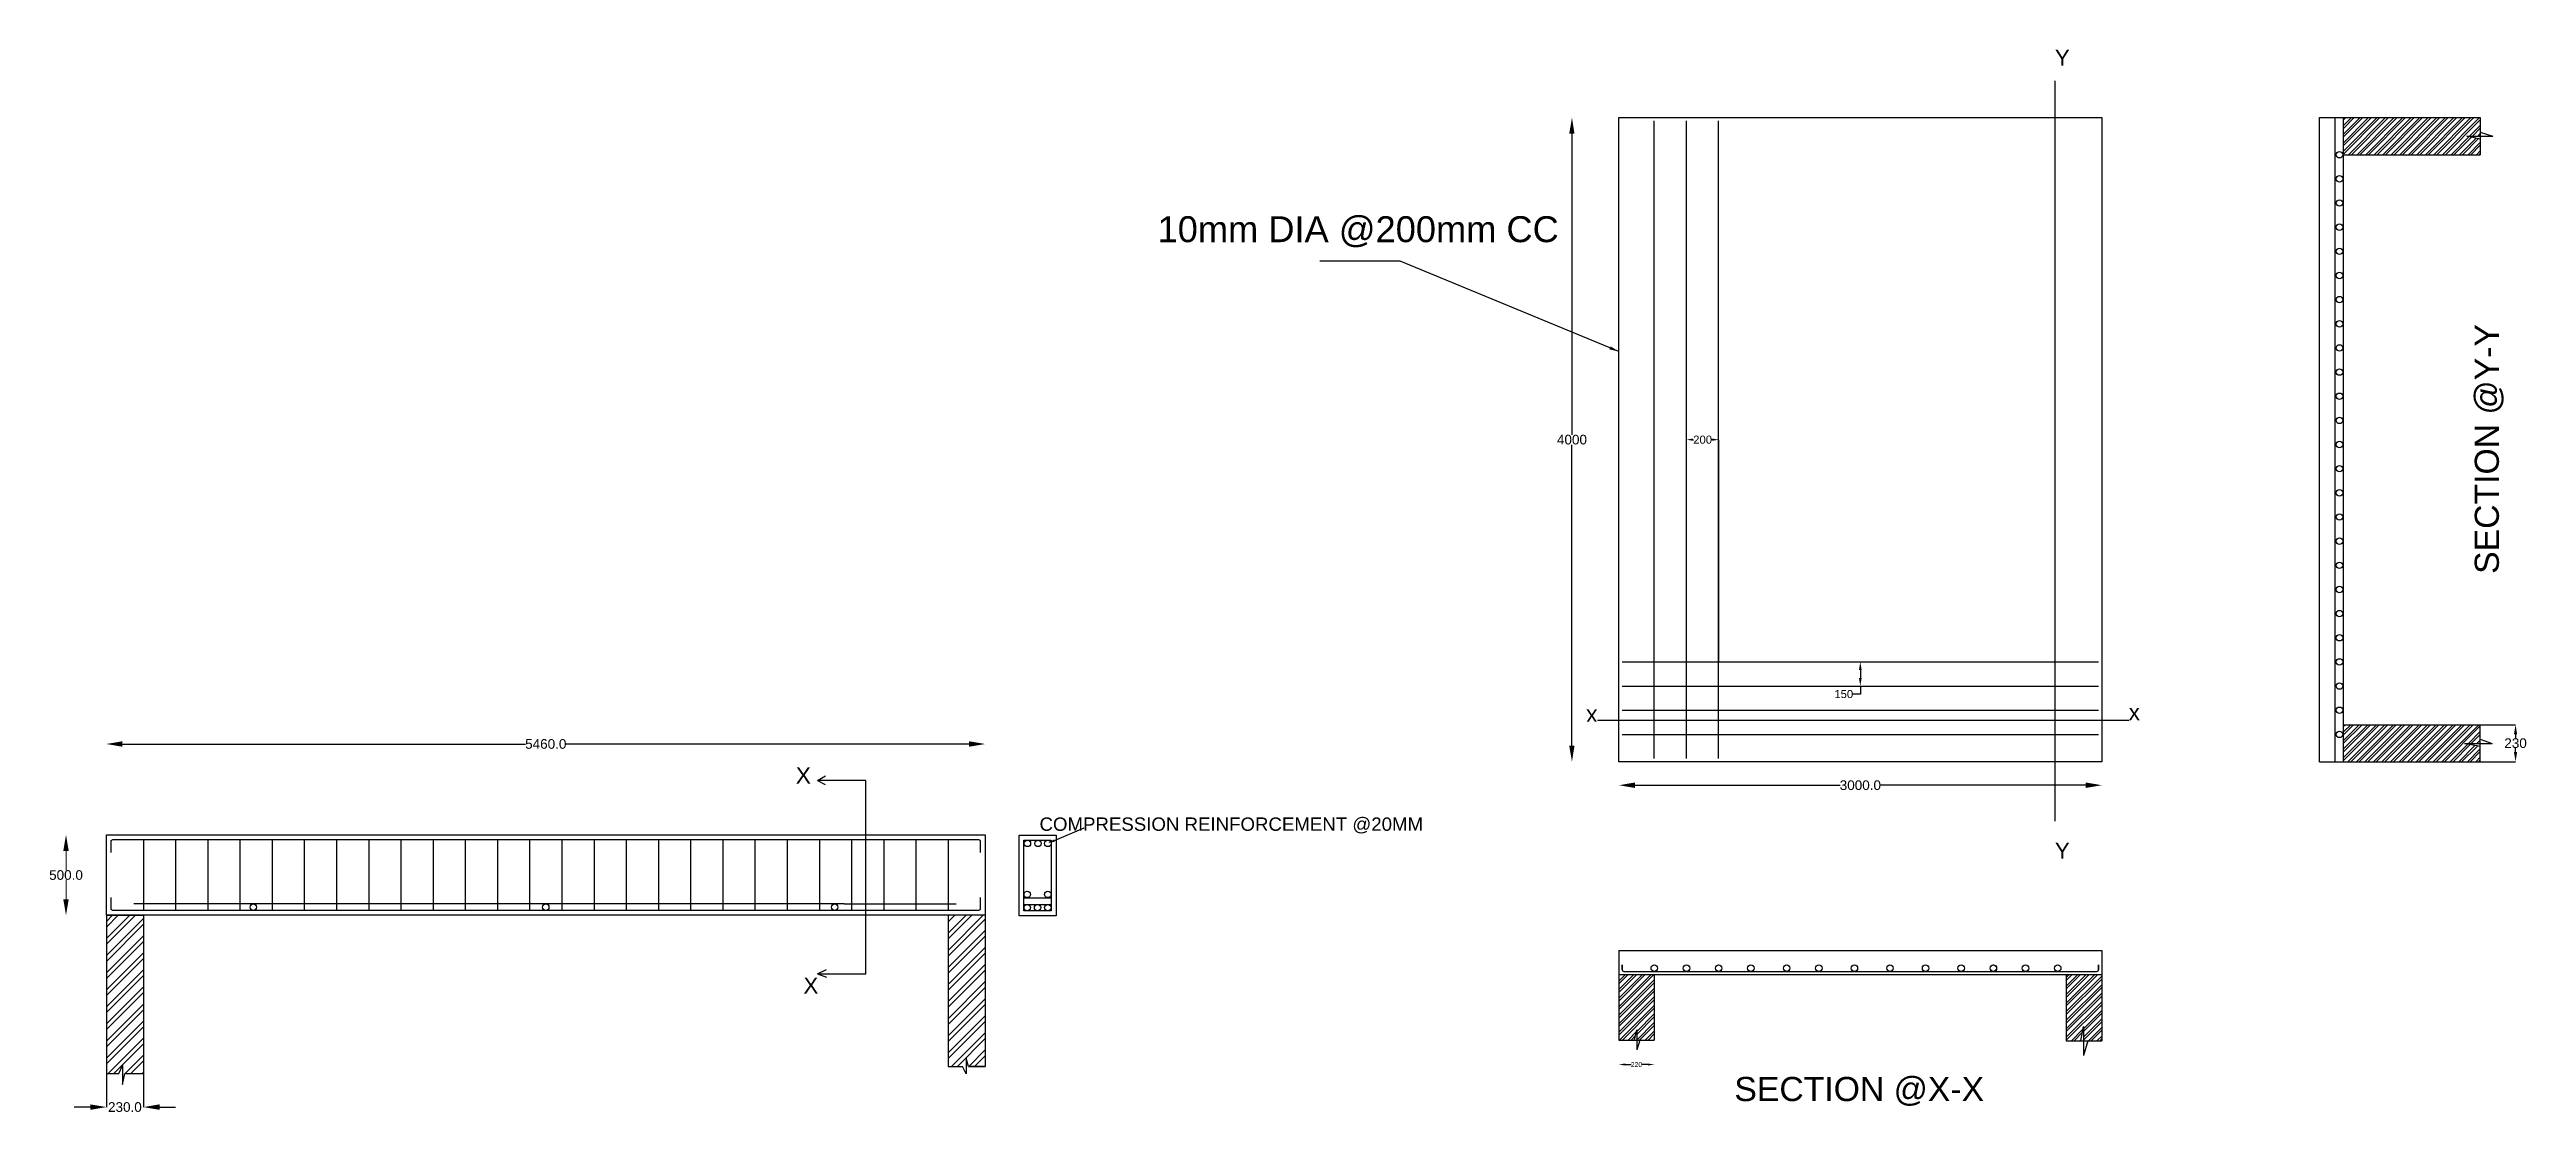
# Model space of a CAD drawing. Header units: millimetres. Extents: x 40145 to 205557, y -151835 to 42548.
# Drawn here: x 130181 to 145571, y 27564 to 34171 of the extents above; entities that cross this region are included whole.
import ezdxf
from ezdxf import colors
from ezdxf.entities.mleader import LeaderData, LeaderLine
from ezdxf.math import Vec2, Vec3

# ---------------------------------------------------------------- set-up
doc = ezdxf.new("R2010")
doc.units = ezdxf.units.MM
doc.styles.get("Standard").update_dxf_attribs({"font": 'arial.ttf'})
doc.dimstyles.get("Standard").update_dxf_attribs({"dimtxt": 0.18, "dimasz": 0.18, "dimexe": 0.18, "dimexo": 0.0625, "dimgap": 0.09, "dimtad": 0, "dimtih": 1, "dimtoh": 1, "dimdec": 4, "dimzin": 0, "dimdsep": 46, "dimtxsty": 'Standard', "dimcen": 0.09, "dimadec": 0, "dimazin": 0, "dimtfac": 1, "dimtdec": 4, "dimtofl": 0, "dimtmove": 0, "dimatfit": 3, "dimfxl": 1, "dimtolj": 1, "dimtzin": 0, "dimarcsym": 0})

msp = doc.modelspace()

# ---------------------------------------------------------------- texts
for s, height, p in [('Y', 100, (142640.18853, 34070.89243)), ('10mm DIA @200mm CC', 161.1657344, (137065.41167, 32974.66939)), ('x', 100, (143099.20193, 30005.72723)), ('X', 102.89906, (134816.58282, 29610.90741)), ('COMPRESSION REINFORCEMENT @20MM', 82.9340004, (136331.75856, 29318.75225)), ('Y', 100, (142640.18853, 29145.74138)), ('X', 100, (134864.62508, 28307.7783)), ('SECTION @X-X', 150, (140649.23614, 27640.37465))]:
    msp.add_text(s, height=height).set_placement(p)
for s, height, rotation, p in [('SECTION @Y-Y', 150, 90, (145399.27871, 30914.60342)), ('x', 100, 180, (139798.01896, 30073.32257))]:
    msp.add_text(s, height=height, rotation=rotation).set_placement(p)

# ---------------------------------------------------------------- blocks, each defined once
blk = doc.blocks.new('*D36')
at = {"color": 0, "lineweight": -2, "transparency": 16777216}
for p, q in [((139932, 29602), (139932, 29602)), ((140032, 29602), (141307, 29602)), ((142832, 29602), (141556, 29602)), ((142932, 29602), (142932, 29602))]:
    blk.add_line(p, q, dxfattribs=at)
at = {"color": 0, "transparency": 16777216}
for points in [[(140032, 29619), (140032, 29585), (139932, 29602)], [(142832, 29619), (142832, 29585), (142932, 29602)]]:
    blk.add_solid(points, dxfattribs=at)
at = {"layer": 'Defpoints', "color": 0, "transparency": 16777216}
for p in [(139932, 29602), (142932, 29602), (142932, 29602)]:
    blk.add_point(p, dxfattribs=at)
at = {"color": 0, "transparency": 16777216, "insert": (141432, 29602), "char_height": 60, "attachment_point": 5}
blk.add_mtext('\\A1;3000.0', dxfattribs=at)
blk = doc.blocks.new('*D37')
at = {"color": 0, "lineweight": -2, "transparency": 16777216}
for p, q in [((139640, 33748), (139640, 33748)), ((139640, 29748), (139640, 29748))]:
    blk.add_line(p, q, dxfattribs=at)
at = {"color": 0, "lineweight": -3, "transparency": 16777216}
for p, q in [((139640, 33648), (139640, 31779)), ((139640, 29848), (139640, 31717))]:
    blk.add_line(p, q, dxfattribs=at)
at = {"color": 0, "transparency": 16777216}
for points in [[(139623, 33648), (139656, 33648), (139640, 33748)], [(139623, 29848), (139656, 29848), (139640, 29748)]]:
    blk.add_solid(points, dxfattribs=at)
at = {"layer": 'Defpoints', "color": 0, "transparency": 16777216}
for p in [(139640, 33748), (139640, 29748), (139640, 29748)]:
    blk.add_point(p, dxfattribs=at)
at = {"color": 0, "transparency": 16777216, "insert": (139640, 31748), "char_height": 60, "attachment_point": 5}
blk.add_mtext('\\A1;4000', dxfattribs=at)
blk = doc.blocks.new('*D38')
at = {"color": 0, "lineweight": -2, "transparency": 16777216}
for p, q in [((130634, 29858), (133139, 29858)), ((135894, 29858), (133388, 29858))]:
    blk.add_line(p, q, dxfattribs=at)
at = {"color": 0, "transparency": 16777216}
for points in [[(130634, 29875), (130634, 29841), (130534, 29858)], [(135894, 29875), (135894, 29841), (135994, 29858)]]:
    blk.add_solid(points, dxfattribs=at)
at = {"layer": 'Defpoints', "color": 0, "transparency": 16777216}
for p in [(130534, 29858), (135994, 29858), (135994, 29858)]:
    blk.add_point(p, dxfattribs=at)
at = {"color": 0, "transparency": 16777216, "insert": (133264, 29858), "char_height": 60, "attachment_point": 5}
blk.add_mtext('\\A1;5460.0', dxfattribs=at)
blk = doc.blocks.new('*D39')
at = {"color": 0, "lineweight": -2, "transparency": 16777216}
for p, q in [((130283, 29294), (130283, 29294)), ((130283, 28794), (130283, 28794))]:
    blk.add_line(p, q, dxfattribs=at)
at = {"color": 0, "lineweight": 15, "transparency": 16777216}
for p, q in [((130283, 29194), (130283, 29075)), ((130283, 28894), (130283, 29014))]:
    blk.add_line(p, q, dxfattribs=at)
at = {"color": 0, "transparency": 16777216}
for points in [[(130266, 29194), (130300, 29194), (130283, 29294)], [(130266, 28894), (130300, 28894), (130283, 28794)]]:
    blk.add_solid(points, dxfattribs=at)
at = {"layer": 'Defpoints', "color": 0, "transparency": 16777216}
for p in [(130283, 29294), (130283, 28794), (130283, 28794)]:
    blk.add_point(p, dxfattribs=at)
at = {"color": 0, "transparency": 16777216, "insert": (130283, 29044), "char_height": 60, "attachment_point": 5}
blk.add_mtext('\\A1;500.0', dxfattribs=at)
blk = doc.blocks.new('*D41')
at = {"color": 0, "lineweight": -2, "transparency": 16777216}
for p, q in [((130534, 27811), (130534, 27603)), ((130764, 27811), (130764, 27603)), ((130434, 27603), (130334, 27603)), ((130864, 27603), (130964, 27603))]:
    blk.add_line(p, q, dxfattribs=at)
at = {"color": 0, "transparency": 16777216}
for points in [[(130434, 27620), (130434, 27586), (130534, 27603)], [(130864, 27620), (130864, 27586), (130764, 27603)]]:
    blk.add_solid(points, dxfattribs=at)
at = {"layer": 'Defpoints', "color": 0, "transparency": 16777216}
for p in [(130534, 27811), (130764, 27811), (130764, 27603)]:
    blk.add_point(p, dxfattribs=at)
at = {"color": 0, "transparency": 16777216, "insert": (130649, 27603), "char_height": 60, "attachment_point": 5}
blk.add_mtext('\\A1;230.0', dxfattribs=at)
blk = doc.blocks.new('*D42')
at = {"color": 0, "lineweight": -2, "transparency": 16777216}
for p, q in [((145284, 29978), (145503, 29978)), ((145503, 29918), (145503, 29894)), ((145284, 29748), (145503, 29748)), ((145503, 29808), (145503, 29832))]:
    blk.add_line(p, q, dxfattribs=at)
at = {"color": 0, "transparency": 16777216}
for points in [[(145493, 29918), (145513, 29918), (145503, 29978)], [(145493, 29808), (145513, 29808), (145503, 29748)]]:
    blk.add_solid(points, dxfattribs=at)
at = {"layer": 'Defpoints', "color": 0, "transparency": 16777216}
for p in [(145284, 29978), (145284, 29748), (145503, 29748)]:
    blk.add_point(p, dxfattribs=at)
at = {"color": 0, "transparency": 16777216, "insert": (145503, 29863), "char_height": 60, "attachment_point": 5}
blk.add_mtext('\\A1;230', dxfattribs=at)
blk = doc.blocks.new('*D43')
at = {"color": 0, "lineweight": -2, "transparency": 16777216}
for p, q in [((140352, 30368), (140352, 31748)), ((140392, 31748), (140396, 31748)), ((140512, 31748), (140507, 31748)), ((140552, 30368), (140552, 31748))]:
    blk.add_line(p, q, dxfattribs=at)
at = {"color": 0, "transparency": 16777216}
for points in [[(140392, 31755), (140392, 31741), (140352, 31748)], [(140512, 31755), (140512, 31741), (140552, 31748)]]:
    blk.add_solid(points, dxfattribs=at)
at = {"layer": 'Defpoints', "color": 0, "transparency": 16777216}
for p in [(140552, 31748), (140352, 30368), (140552, 30368)]:
    blk.add_point(p, dxfattribs=at)
at = {"color": 0, "transparency": 16777216, "insert": (140452, 31748), "char_height": 50, "attachment_point": 5}
blk.add_mtext('\\A1;200', dxfattribs=at)
blk = doc.blocks.new('*D44')
at = {"color": 0, "lineweight": -2, "transparency": 16777216}
for p, q in [((140552, 30368), (141432, 30368)), ((140552, 30218), (141432, 30218)), ((141432, 30168), (141382, 30168)), ((141432, 30318), (141432, 30268)), ((141432, 30218), (141432, 30168))]:
    blk.add_line(p, q, dxfattribs=at)
at = {"color": 0, "transparency": 16777216}
for points in [[(141423, 30318), (141440, 30318), (141432, 30368)], [(141423, 30268), (141440, 30268), (141432, 30218)]]:
    blk.add_solid(points, dxfattribs=at)
at = {"layer": 'Defpoints', "color": 0, "transparency": 16777216}
for p in [(140552, 30368), (140552, 30218), (141432, 30218)]:
    blk.add_point(p, dxfattribs=at)
at = {"color": 0, "transparency": 16777216, "insert": (141329, 30168), "char_height": 50, "attachment_point": 5}
blk.add_mtext('\\A1;150', dxfattribs=at)
blk = doc.blocks.new('*D40')
at = {"color": 0, "lineweight": -2, "transparency": 16777216}
for p, q in [((139931, 27867), (139931, 27867)), ((139971, 27867), (140008, 27867)), ((140112, 27867), (140075, 27867)), ((140152, 27867), (140152, 27867))]:
    blk.add_line(p, q, dxfattribs=at)
at = {"color": 0, "transparency": 16777216}
for points in [[(139971, 27874), (139971, 27861), (139931, 27867)], [(140112, 27874), (140112, 27861), (140152, 27867)]]:
    blk.add_solid(points, dxfattribs=at)
at = {"layer": 'Defpoints', "color": 0, "transparency": 16777216}
for p in [(139931, 27867), (140152, 27867), (140152, 27867)]:
    blk.add_point(p, dxfattribs=at)
at = {"color": 0, "transparency": 16777216, "insert": (140041, 27867), "char_height": 30, "attachment_point": 5}
blk.add_mtext('\\A1;220', dxfattribs=at)

# ---------------------------------------------------------------- dimensions: what is measured, and where the dimension line sits
for base, p1, p2, override, picture, middle in [((139639.65629, 29748.05426), (139639.65629, 33748.05426), (139639.65629, 29748.05426), {"dimtxt": 60, "dimasz": 100, "dimdec": 0, "dimlwd": 65533}, '*D37', (139639.65629, 31748.05426)), ((141431.58772, 30218.05426), (140551.58772, 30368.05426), (140551.58772, 30218.05426), {"dimtxt": 50, "dimasz": 50, "dimdec": 0}, '*D44', (141328.70099, 30168.05426)), ((145502.58714, 29748.05426), (145284.07764, 29978.05426), (145284.07764, 29748.05426), {"dimtxt": 60, "dimasz": 60, "dimdec": 0}, '*D42', (145502.58714, 29863.05426)), ((130282.91686, 28794.44763), (130282.91686, 29294.44763), (130282.91686, 28794.44763), {"dimtxt": 60, "dimasz": 100, "dimdec": 1, "dimlwd": 15}, '*D39', (130282.91686, 29044.44763))]:
    dim = msp.add_linear_dim(base=base, p1=p1, p2=p2, angle=90, dimstyle='Standard', override=override)
    dim.commit()
    dim.dimension.update_dxf_attribs({"geometry": picture, "text_midpoint": middle})
for base, p1, p2, override, picture, middle in [((140551.58772, 31748.05426), (140351.58772, 30368.05426), (140551.58772, 30368.05426), {"dimtxt": 50, "dimasz": 40, "dimdec": 0}, '*D43', (140451.58772, 31748.05426)), ((135993.79993, 29858.0567), (130533.79993, 29858.0567), (135993.79993, 29858.0567), {"dimtxt": 60, "dimasz": 100, "dimexe": 20, "dimexo": 20, "dimdec": 1}, '*D38', (133263.79993, 29858.0567)), ((142931.58772, 29602.09292), (139931.58772, 29602.27292), (142931.58772, 29602.09292), {"dimtxt": 60, "dimasz": 100, "dimdec": 1}, '*D36', (141431.58772, 29602.09292)), ((140151.58772, 27867.25718), (139931.22772, 27867.25718), (140151.58772, 27867.25718), {"dimtxt": 30, "dimasz": 40, "dimdec": 0}, '*D40', (140041.40772, 27867.25718)), ((130763.79993, 27602.96689), (130533.79993, 27811.19897), (130763.79993, 27811.19897), {"dimtxt": 60, "dimasz": 100, "dimdec": 1}, '*D41', (130648.79993, 27602.96689))]:
    dim = msp.add_linear_dim(base=base, p1=p1, p2=p2, dimstyle='Standard', override=override)
    dim.commit()
    dim.dimension.update_dxf_attribs({"geometry": picture, "text_midpoint": middle})

# ---------------------------------------------------------------- hatches: boundary and pattern name
h = msp.add_hatch()
h.set_pattern_fill('ANSI32', color=256, scale=100)
h.set_pattern_definition([(45, (126662.128, 28972.793), (-26.516504, 26.516504), []), (45, (126679.806, 28972.793), (-26.516504, 26.516504), [])])
h.paths.add_polyline_path([(145186.14943, 29860.78149), (145284.07764, 29860.78149), (145284.07764, 29978.05426), (144434.07764, 29978.05426), (144434.07764, 29748.05426), (145284.07764, 29748.05426), (145284.07764, 29842.01118)])
h.paths.add_polyline_path([(145284.07764, 33615.06456), (145201.11349, 33632.77468), (145284.07764, 33632.77468), (145284.07764, 33748.05426), (144434.07764, 33748.05426), (144434.07764, 33518.05426), (145284.07764, 33518.05426)])
h = msp.add_hatch()
h.set_pattern_fill('ANSI32', color=256, scale=200)
h.set_pattern_definition([(45, (126084.056, 28972.79), (-53.033, 53.033), []), (45, (126119.41, 28972.79), (-53.033, 53.033), [])])
h.paths.add_polyline_path([(130763.79993, 28794.44763), (130533.79993, 28794.44763), (130533.79993, 27811.19897), (130763.79993, 27811.19897), (130763.79993, 27814.40315)])
h.paths.add_polyline_path([(135993.79993, 28794.44763), (135763.79993, 28794.44763), (135763.79993, 27855.83061), (135993.79993, 27855.83061)])
h = msp.add_hatch()
h.set_pattern_fill('ANSI32', color=256, scale=100)
h.set_pattern_definition([(45, (126084.056, 28485.704), (-26.516504, 26.516504), []), (45, (126101.733, 28485.704), (-26.516504, 26.516504), [])])
h.paths.add_polyline_path([(142818.07665, 28103.88927), (142818.07665, 28015.03672), (142931.58772, 28015.03672), (142931.58772, 28426.12729), (142711.58772, 28426.12729), (142711.58772, 28015.03672), (142801.94072, 28015.03672)])
h.paths.add_polyline_path([(140042.71987, 28082.35068), (140042.71987, 28019.03813), (140151.58772, 28019.03813), (140151.58772, 28426.12729), (139931.58772, 28426.12729), (139931.58772, 28019.03813), (140029.10706, 28019.03813)])

# ---------------------------------------------------------------- linework, layer by layer
for p, q in [((142640.18853, 33977.43605), (142640.18853, 29379.38232)), ((140151.58772, 29768.05426), (140151.58772, 33728.05426)), ((140351.58772, 29768.05426), (140351.58772, 33728.05426)), ((140551.58772, 29768.05426), (140551.58772, 33728.05426)), ((144284.07764, 29748.05426), (144284.07764, 33748.05426)), ((144284.07764, 33748.05426), (145284.07764, 33748.05426)), ((144382.69361, 29748.05426), (144382.69361, 33748.05426)), ((144434.07764, 29748.05426), (144434.07764, 33748.05426)), ((145284.07764, 33748.05426), (145284.07764, 33518.05426)), ((145284.07764, 33615.06456), (145201.11349, 33632.77468)), ((145201.11349, 33632.77468), (145362.81886, 33632.77468)), ((145284.07764, 33658.23296), (145362.81886, 33632.77468)), ((144434.07764, 33518.05426), (145284.07764, 33518.05426)), ((139951.58772, 30368.05426), (142911.58772, 30368.05426)), ((139951.58772, 30218.05426), (142911.58772, 30218.05426)), ((139951.58772, 30068.05426), (142911.58772, 30068.05426)), ((139798.01896, 30005.72723), (143099.20193, 30005.72723)), ((139951.58772, 29918.05426), (142911.58772, 29918.05426)), ((144434.07764, 29978.05426), (145284.07764, 29978.05426)), ((145284.07764, 29842.01118), (145186.14943, 29860.78149)), ((145186.14943, 29860.78149), (145357.2454, 29860.78149)), ((145284.07764, 29748.05426), (145284.07764, 29978.05426)), ((145284.07764, 29978.05426), (145284.07764, 29978.05426)), ((145284.07764, 29978.05426), (145284.07764, 29978.05426)), ((145284.07764, 29978.05426), (145284.07764, 29978.05426)), ((145284.07764, 29978.05426), (145284.07764, 29978.05426)), ((145284.07764, 29978.05426), (145284.07764, 29978.05426)), ((145284.07764, 29978.05426), (145284.07764, 29978.05426)), ((145284.07764, 29888.93695), (145357.2454, 29860.78149)), ((144284.07764, 29748.05426), (145284.07764, 29748.05426)), ((134953.29735, 29631.50132), (135002.51103, 29661.08049)), ((134953.29735, 29631.50132), (135000.82965, 29605.62964)), ((130763.79993, 29264.44763), (130763.79993, 28824.44763)), ((130963.79993, 29264.44763), (130963.79993, 28824.44763)), ((131163.79993, 29264.44763), (131163.79993, 28824.44763)), ((131363.79993, 29264.44763), (131363.79993, 28824.44763)), ((131563.79993, 29264.44763), (131563.79993, 28824.44763)), ((131763.79993, 29264.44763), (131763.79993, 28824.44763)), ((131963.79993, 29264.44763), (131963.79993, 28824.44763)), ((132163.79993, 29264.44763), (132163.79993, 28824.44763)), ((132363.79993, 29264.44763), (132363.79993, 28824.44763)), ((132563.79993, 29264.44763), (132563.79993, 28824.44763)), ((132763.79993, 29264.44763), (132763.79993, 28824.44763)), ((132963.79993, 29264.44763), (132963.79993, 28824.44763)), ((133163.79993, 29264.44763), (133163.79993, 28824.44763)), ((133363.79993, 29264.44763), (133363.79993, 28824.44763)), ((133563.79993, 29264.44763), (133563.79993, 28824.44763)), ((133763.79993, 29264.44763), (133763.79993, 28824.44763)), ((133963.79993, 29264.44763), (133963.79993, 28824.44763)), ((134163.79993, 29264.44763), (134163.79993, 28824.44763)), ((134363.79993, 29264.44763), (134363.79993, 28824.44763)), ((134563.79993, 29264.44763), (134563.79993, 28824.44763)), ((134763.79993, 29264.44763), (134763.79993, 28824.44763)), ((134963.79993, 29264.44763), (134963.79993, 28824.44763)), ((135163.79993, 29264.44763), (135163.79993, 28824.44763)), ((135363.79993, 29264.44763), (135363.79993, 28824.44763)), ((135563.79993, 29264.44763), (135563.79993, 28824.44763)), ((135763.79993, 29264.44763), (135763.79993, 28824.44763)), ((130533.79993, 28794.44763), (130533.79993, 27811.19897)), ((130533.79993, 28794.44763), (130763.79993, 28794.44763)), ((131446.77762, 28864.44763), (130704.40393, 28864.44763)), ((130763.79993, 28794.44763), (130763.79993, 27814.40315)), ((135117.29606, 28864.44763), (131446.77762, 28864.44763)), ((135117.29606, 28864.44763), (135814.27844, 28864.44763)), ((135993.79993, 28794.44763), (135763.79993, 28794.44763)), ((135763.79993, 28794.44763), (135763.79993, 28794.44763)), ((135763.79993, 28794.44763), (135763.79993, 27855.83061)), ((135993.79993, 28794.44763), (135993.79993, 27855.83061)), ((136234.61949, 28901.66558), (136404.61949, 28901.66558)), ((136234.61949, 28821.66558), (136234.61949, 28861.66558)), ((136234.61949, 28861.66558), (136404.61949, 28861.66558)), ((136234.61949, 28821.66558), (136234.61949, 28851.66558)), ((136234.61949, 28821.66558), (136234.61949, 28841.66558)), ((139931.58772, 28576.12729), (139931.58772, 28576.12729)), ((139931.58772, 28576.12729), (142931.58772, 28576.12729)), ((139931.58772, 28576.12729), (139931.58772, 28019.03813)), ((139951.58772, 28486.12729), (139951.58772, 28456.12729)), ((139951.58772, 28456.12729), (139951.58772, 28486.12729)), ((142911.58772, 28486.12729), (142911.58772, 28456.12729)), ((142911.58772, 28456.12729), (142911.58772, 28486.12729)), ((142911.58772, 28486.12729), (142911.58772, 28486.12729)), ((142931.58772, 28576.12729), (142931.58772, 28015.03672)), ((134953.29735, 28431.50132), (135007.5553, 28457.96518)), ((134953.29735, 28431.50132), (135009.23668, 28409.23565)), ((139931.58772, 28446.12729), (139931.58772, 28446.12729)), ((139931.58772, 28446.12729), (139931.58772, 28446.12729)), ((139931.58772, 28446.12729), (139931.58772, 28446.12729)), ((139931.58772, 28446.12729), (139931.58772, 28446.12729)), ((139931.58772, 28446.12729), (139931.58772, 28446.12729)), ((139931.58772, 28426.12729), (142931.58772, 28426.12729)), ((139961.58772, 28446.12729), (142901.58772, 28446.12729)), ((140151.58772, 28426.12729), (140151.58772, 28019.03813)), ((142711.58772, 28426.12729), (142711.58772, 28015.03672)), ((139931.58772, 28019.03813), (140151.58772, 28019.03813)), ((139931.58772, 28019.03813), (139931.58772, 28019.03813)), ((139931.58772, 28019.03813), (139931.58772, 28019.03813)), ((139931.58772, 28019.03813), (139931.58772, 28019.03813)), ((139931.58772, 28019.03813), (139931.58772, 28019.03813)), ((139931.58772, 28019.03813), (139931.58772, 28019.03813)), ((139931.58772, 28019.03813), (139931.58772, 28019.03813)), ((140029.10706, 28019.03813), (140042.71987, 28082.35068)), ((140042.71987, 28082.35068), (140042.71987, 27959.11149)), ((140061.93793, 28019.03813), (140042.71987, 27959.11149)), ((140151.58772, 28019.03813), (140151.58772, 28019.03813)), ((140151.58772, 28019.03813), (140151.58772, 28019.03813)), ((142711.58772, 28015.03672), (142931.58772, 28015.03672)), ((142801.94072, 28015.03672), (142818.07665, 28103.88927)), ((142818.07665, 28103.88927), (142818.07665, 27923.54194)), ((142845.94783, 28015.03672), (142818.07665, 27923.54194)), ((130612.152, 27811.19897), (130633.88757, 27860.68651)), ((130633.88757, 27860.68651), (130633.88757, 27743.38996)), ((135891.28081, 27855.83061), (135876.21966, 27906.41817)), ((135876.21966, 27906.41817), (135876.21966, 27810.46517)), ((130533.79993, 27811.19897), (130612.152, 27811.19897)), ((130533.79993, 27811.19897), (130612.152, 27811.19897)), ((130633.88757, 27743.38996), (130648.79993, 27811.19897)), ((130648.79993, 27811.19897), (130763.79993, 27811.19897)), ((130763.79993, 27814.40315), (130763.79993, 27811.19897)), ((135763.79993, 27855.83061), (135853.59095, 27855.83061)), ((135763.79993, 27855.83061), (135853.59095, 27855.83061)), ((135763.79993, 27855.83061), (135853.59095, 27855.83061)), ((135763.79993, 27855.83061), (135853.59095, 27855.83061)), ((135763.79993, 27855.83061), (135853.59095, 27855.83061)), ((135763.79993, 27855.83061), (135853.59095, 27855.83061)), ((135763.79993, 27855.83061), (135853.59095, 27855.83061)), ((135876.21966, 27810.46517), (135853.59095, 27855.83061)), ((135879.59528, 27855.83061), (135879.59528, 27855.83061)), ((135891.28081, 27855.83061), (135993.79993, 27855.83061)), ((135993.79993, 27855.83061), (135891.28081, 27855.83061))]:
    msp.add_line(p, q)
for points in [[(139931.58772, 33748.05426), (142931.58772, 33748.05426), (142931.58772, 29748.05426), (139931.58772, 29748.05426)], [(130533.79993, 29294.44763), (135993.79993, 29294.44763), (135993.79993, 28794.44763), (130533.79993, 28794.44763)], [(136204.61949, 29291.66558), (136434.61949, 29291.66558), (136434.61949, 28791.66558), (136204.61949, 28791.66558)], [(136234.61949, 29261.66558), (136404.61949, 29261.66558), (136404.61949, 28821.66558), (136234.61949, 28821.66558)]]:
    msp.add_lwpolyline(points, close=True)
msp.add_lwpolyline([(134953.29735, 28431.50132), (135253.29735, 28431.50132), (135253.29735, 29631.50132), (134953.29735, 29631.50132)])
for points in [[(130563.79993, 29184.44763), (130563.79993, 29254.44763, -0.4142135624), (130573.79993, 29264.44763), (135953.79993, 29264.44763, -0.4142135624), (135963.79993, 29254.44763), (135963.79993, 29184.44763)], [(135963.79993, 28904.44763), (135963.79993, 28834.44763, -0.4142135624), (135953.79993, 28824.44763), (130573.79993, 28824.44763, -0.4142135624), (130563.79993, 28834.44763), (130563.79993, 28904.44763)]]:
    msp.add_lwpolyline(points, format="xyb")
for centre in [(144408.94927, 33517.80562), (144408.94927, 33367.80562), (144408.94927, 33217.80562), (144408.94927, 33067.80562), (144408.94927, 32917.80562), (144408.94927, 32767.80562), (144408.94927, 32617.80562), (144408.94927, 32467.80562), (144408.94927, 32317.80562), (144408.94927, 32167.80562), (144408.94927, 32017.80562), (144408.94927, 31867.80562), (144408.94927, 31717.80562), (144408.94927, 31567.80562), (144408.94927, 31417.80562), (144408.94927, 31267.80562), (144408.94927, 31117.80562), (144408.94927, 30967.80562), (144408.94927, 30817.80562), (144408.94927, 30667.80562), (144408.94927, 30517.80562), (144408.94927, 30367.80562), (144408.94927, 30217.80562), (144408.94927, 30067.80562), (144408.94927, 29917.80562), (136256.66711, 29240.61157), (136322.27522, 29240.61157), (136383.41791, 29240.61157), (136255.70511, 28923.93375), (136383.25406, 28923.93375), (131446.77762, 28844.44763), (133263.79993, 28844.44763), (135058.82843, 28844.44763), (136255.70511, 28841.66558), (136319.61949, 28841.66558), (136383.25406, 28841.66558), (140151.58772, 28466.12729), (140351.58772, 28466.12729), (140351.58772, 28466.12729), (140551.58772, 28466.12729), (140551.58772, 28466.12729), (140551.58772, 28466.12729), (140551.58772, 28466.12729), (140751.58772, 28466.12729), (140751.58772, 28466.12729), (140751.58772, 28466.12729), (140974.11489, 28466.12729), (140974.11489, 28466.12729), (141174.11489, 28466.12729), (141174.11489, 28466.12729), (141395.13125, 28466.12729), (141616.14761, 28466.12729), (141837.16397, 28466.12729), (142058.18033, 28466.12729), (142258.18033, 28466.12729), (142258.18033, 28466.12729), (142258.64463, 28466.12729), (142458.18033, 28466.12729), (142658.18033, 28466.12729)]:
    msp.add_circle(centre, 20)
for centre, start, end in [((139961.58772, 28456.12729), 180, 270), ((142901.58772, 28456.12729), 270, 0)]:
    msp.add_arc(centre, 10, start, end)

msp.set_redraw_order([(e.dxf.handle, doc.entitydb.next_handle()) for e in msp.query("TEXT MTEXT ATTDEF DIMENSION ARC_DIMENSION")])  # texts and dimensions are drawn at this point

# ---------------------------------------------------------------- leaders
msp.add_leader([(139931.58772, 32295.3937), (138572.215, 32856.2373), (138072.79388, 32856.2373)], dimstyle='Standard', override={"dimasz": 60, "dimgap": 0.09, "dimtad": 0})
ml = msp.add_multileader_mtext('Standard')
ml.set_content('', color=256)
ml.set_leader_properties()
ml.build(insert=Vec2(0, 0))
ml.multileader.update_dxf_attribs({"dogleg_length": 0.36, "arrow_head_size": 45})
ctx = ml.context
ctx.base_point, ctx.char_height, ctx.arrow_head_size, ctx.landing_gap_size, ctx.plane_origin = Vec3(136609.13788, 29338.34165), 0.18, 45, 0.09, Vec3(136383.41791, 29240.61157)
notes = []
notes.append((ctx, [(0, (1, 1, 0), (136608.77788, 29338.34165), (1, 0), 0.36, [(0, [(136383.41791, 29240.61157)], 0, [])])]))
ctx.mtext.insert, ctx.mtext.flow_direction = Vec3(136609.22788, 29338.43165), 5
for ctx, leaders in notes:
    for number, flags, end, landing, length, lines in leaders:
        leader = LeaderData()
        leader.index, (leader.has_last_leader_line, leader.has_dogleg_vector, leader.attachment_direction) = number, flags
        leader.last_leader_point, leader.dogleg_vector, leader.dogleg_length = Vec3(end), Vec3(landing), length
        for number, points, colour, breaks in lines:
            line = LeaderLine()
            line.index, line.vertices, line.color, line.breaks = number, Vec3.list(points), colors.encode_raw_color(colour), breaks
            leader.lines.append(line)
        ctx.leaders.append(leader)

doc.saveas('drawing.dxf')
